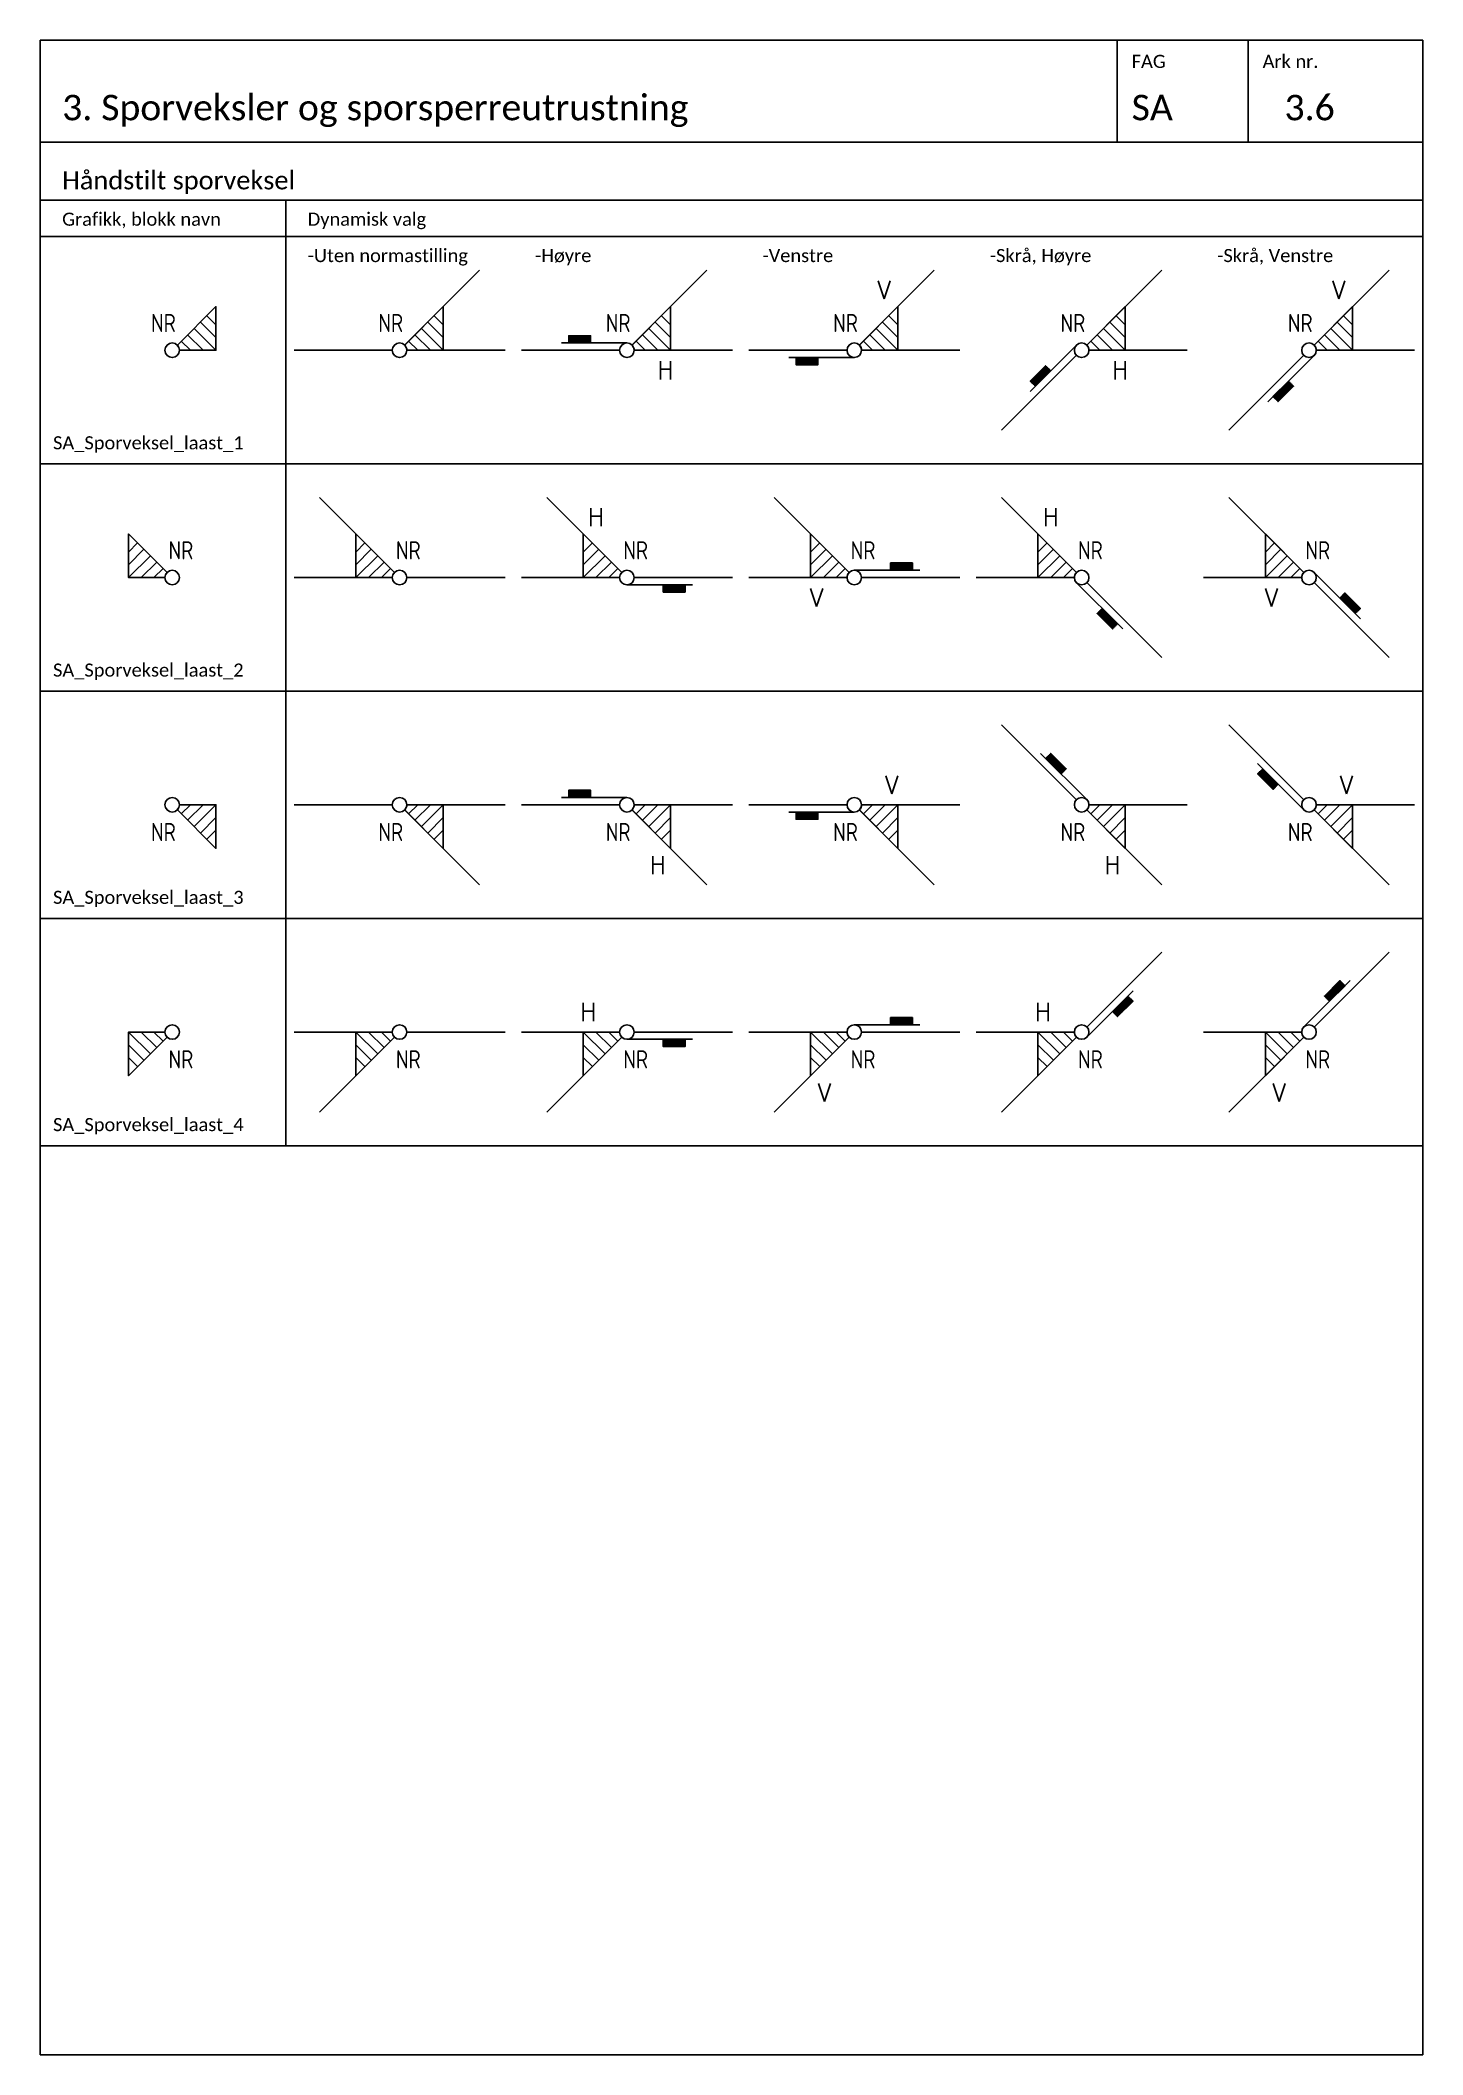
# Model space of a CAD drawing. Header units: millimetres. Extents: x -210 to 2500, y -2763 to 277.
# Drawn here: x 1050 to 1240, y -614 to -337 of the extents above; entities that cross this region are included whole.
import ezdxf
from ezdxf.enums import TextEntityAlignment as Align

# ---------------------------------------------------------------- set-up
doc = ezdxf.new("R2010")
doc.units = ezdxf.units.MM
for name, color, linetype in [('RAMME', 5, 'Continuous'), ('RAMME SYMBOLER', 4, 'Continuous'), ('RAMME TEKST', 7, 'Continuous'), ('SIG-SPOR enlinje', 5, 'Continuous'), ('SIG-Sporveksler', 2, 'Continuous'), ('SIG_ATT_Tekst25', 2, 'Continuous')]:
    doc.layers.add(name, color=color, linetype=linetype)
doc.layers.add('Wipeout', color=7, linetype='Continuous', true_color=0xfffefd)
doc.styles.add('Calibri', font='calibri.ttf')
doc.styles.add('ISOCP', font='isocp.shx', dxfattribs={"width": 0.9})

msp = doc.modelspace()

# ---------------------------------------------------------------- texts
at = {"layer": 'RAMME TEKST', "linetype": 'ByBlock', "style": 'Calibri'}
for s, height, p in [('FAG', 1.8, (1200, -340.8)), ('Ark nr.', 1.8, (1218, -340.8)), ('3. Sporveksler og sporsperreutrustning', 3.5, (1053, -348)), ('SA', 3.5, (1200, -348)), ('3.6', 3.5, (1221, -348)), ('Håndstilt sporveksel', 2.5, (1053, -357.5)), ('Grafikk, blokk navn', 1.8, (1053, -362.5)), ('Dynamisk valg', 1.8, (1086.75, -362.5)), ('-Uten normastilling', 1.8, (1086.75, -367.5)), ('-Skrå, Høyre', 1.8, (1180.5, -367.5)), ('-Skrå, Venstre', 1.8, (1211.75, -367.5)), ('-Høyre', 1.8, (1118, -367.5)), ('-Venstre', 1.8, (1149.25, -367.5)), ('SA_Sporveksel_laast_1', 1.8, (1051.75, -393.25)), ('SA_Sporveksel_laast_2', 1.8, (1051.75, -424.5)), ('SA_Sporveksel_laast_3', 1.8, (1051.75, -455.75)), ('SA_Sporveksel_laast_4', 1.8, (1051.75, -487))]:
    msp.add_text(s, height=height, dxfattribs=at).set_placement(p)

# ---------------------------------------------------------------- blocks, each defined once
blk = doc.blocks.new('*U25')
at = {"color": 0, "linetype": 'ByBlock', "lineweight": -2}
blk.add_lwpolyline([(1, 0), (6, 0), (6, 6), (0.71, 0.71, -0.198912), (1, 0)], format="xyb", dxfattribs=at)
for points in [[(6, 0), (3, 3)], [(6, 1.75), (3.88, 3.88)], [(6, 3.5), (4.75, 4.75)], [(2.5, 0), (1.25, 1.25)], [(4.25, 0), (2.12, 2.12)]]:
    blk.add_lwpolyline(points, dxfattribs=at)
blk = doc.blocks.new('*U381')
at = {"layer": 'SIG_ATT_Tekst25', "linetype": 'ByBlock', "lineweight": -2, "style": 'ISOCP', "width": 0.9}
blk.add_attdef('NR', text='', height=2.5, dxfattribs=at).set_placement((0.5, 2.5), align=Align.RIGHT)
blk.add_wipeout([(-1, 0), (-0.99, 0.13), (-0.97, 0.26), (-0.92, 0.38), (-0.87, 0.5), (-0.79, 0.61), (-0.71, 0.71), (-0.61, 0.79), (-0.5, 0.87), (-0.38, 0.92), (-0.26, 0.97), (-0.13, 0.99), (0, 1), (0.13, 0.99), (0.26, 0.97), (0.38, 0.92), (0.5, 0.87), (0.61, 0.79), (0.71, 0.71), (0.79, 0.61), (0.87, 0.5), (0.92, 0.38), (0.97, 0.26), (0.99, 0.13), (1, 0), (0.99, -0.13), (0.97, -0.26), (0.92, -0.38), (0.87, -0.5), (0.79, -0.61), (0.71, -0.71), (0.61, -0.79), (0.5, -0.87), (0.38, -0.92), (0.26, -0.97), (0.13, -0.99), (0, -1), (-0.13, -0.99), (-0.26, -0.97), (-0.38, -0.92), (-0.5, -0.87), (-0.61, -0.79), (-0.71, -0.71), (-0.79, -0.61), (-0.87, -0.5), (-0.92, -0.38), (-0.97, -0.26), (-0.99, -0.13)]).dxf.layer = 'Wipeout'
at = {"color": 0, "linetype": 'ByBlock', "lineweight": -2}
blk.add_circle((0, 0), 1, dxfattribs=at)
blk.add_blockref('*U25', (0, 0), dxfattribs=at)
blk = doc.blocks.new('*U26')
at = {"color": 0, "linetype": 'ByBlock', "lineweight": -2}
for p, q in [((0.58, 0), (0, 1)), ((0.46, 0), (0, 0.8)), ((0.34, 0), (0, 0.6)), ((0.23, 0), (0, 0.4)), ((0.11, 0), (0, 0.2)), ((0.69, 0), (0.11, 1)), ((0.81, 0), (0.23, 1)), ((0.92, 0), (0.34, 1)), ((1.04, 0), (0.46, 1)), ((1.15, 0), (0.58, 1)), ((1.27, 0), (0.69, 1)), ((1.38, 0), (0.81, 1)), ((1.5, 0), (0.92, 1)), ((1.61, 0), (1.04, 1)), ((1.73, 0), (1.15, 1)), ((1.85, 0), (1.27, 1)), ((1.96, 0), (1.38, 1)), ((2.08, 0), (1.5, 1)), ((2.19, 0), (1.61, 1)), ((2.31, 0), (1.73, 1)), ((2.42, 0), (1.85, 1)), ((2.54, 0), (1.96, 1)), ((2.65, 0), (2.08, 1)), ((2.77, 0), (2.19, 1)), ((2.88, 0), (2.31, 1)), ((3, 0), (2.42, 1)), ((3, 0.2), (2.54, 1)), ((3, 0.4), (2.65, 1)), ((3, 0.6), (2.77, 1)), ((3, 0.8), (2.88, 1))]:
    blk.add_line(p, q, dxfattribs=at)
blk.add_lwpolyline([(3, 0), (0, 0), (0, 1), (3, 1)], close=True, dxfattribs=at)
blk = doc.blocks.new('*U377')
at = {"color": 0, "linetype": 'ByBlock', "lineweight": -2}
for p, q in [((4.61, -4), (4.61, -1.5)), ((4.61, -2.61), (6, -2.61)), ((6, -4), (6, -1.5))]:
    blk.add_line(p, q, dxfattribs=at)
blk.add_blockref('*U26', (-8, 1), dxfattribs=at)
at = {"layer": 'SIG_ATT_Tekst25', "linetype": 'ByBlock', "lineweight": -2, "style": 'ISOCP', "width": 0.9}
blk.add_attdef('NR', text='', height=2.5, dxfattribs=at).set_placement((0.5, 2.5), align=Align.RIGHT)
blk.add_wipeout([(-1, 0), (-0.99, 0.13), (-0.97, 0.26), (-0.92, 0.38), (-0.87, 0.5), (-0.79, 0.61), (-0.71, 0.71), (-0.61, 0.79), (-0.5, 0.87), (-0.38, 0.92), (-0.26, 0.97), (-0.13, 0.99), (0, 1), (0.13, 0.99), (0.26, 0.97), (0.38, 0.92), (0.5, 0.87), (0.61, 0.79), (0.71, 0.71), (0.79, 0.61), (0.87, 0.5), (0.92, 0.38), (0.97, 0.26), (0.99, 0.13), (1, 0), (0.99, -0.13), (0.97, -0.26), (0.92, -0.38), (0.87, -0.5), (0.79, -0.61), (0.71, -0.71), (0.61, -0.79), (0.5, -0.87), (0.38, -0.92), (0.26, -0.97), (0.13, -0.99), (0, -1), (-0.13, -0.99), (-0.26, -0.97), (-0.38, -0.92), (-0.5, -0.87), (-0.61, -0.79), (-0.71, -0.71), (-0.79, -0.61), (-0.87, -0.5), (-0.92, -0.38), (-0.97, -0.26), (-0.99, -0.13)]).dxf.layer = 'Wipeout'
at = {"color": 0, "linetype": 'ByBlock', "lineweight": -2}
blk.add_line((0, 1), (-9, 1), dxfattribs=at)
blk.add_circle((0, 0), 1, dxfattribs=at)
blk.add_blockref('*U25', (0, 0), dxfattribs=at)
blk = doc.blocks.new('*U378')
at = {"color": 0, "linetype": 'ByBlock', "lineweight": -2}
for q in [(3.27, 9.56), (4.94, 9.56)]:
    blk.add_line((4.11, 7.06), q, dxfattribs=at)
at = {"color": 0, "linetype": 'ByBlock', "lineweight": -2, "xscale": -1, "rotation": 180}
blk.add_blockref('*U26', (-8, -1), dxfattribs=at)
at = {"layer": 'SIG_ATT_Tekst25', "linetype": 'ByBlock', "lineweight": -2, "style": 'ISOCP', "width": 0.9}
blk.add_attdef('NR', text='', height=2.5, dxfattribs=at).set_placement((0.5, 2.5), align=Align.RIGHT)
blk.add_wipeout([(-1, 0), (-0.99, 0.13), (-0.97, 0.26), (-0.92, 0.38), (-0.87, 0.5), (-0.79, 0.61), (-0.71, 0.71), (-0.61, 0.79), (-0.5, 0.87), (-0.38, 0.92), (-0.26, 0.97), (-0.13, 0.99), (0, 1), (0.13, 0.99), (0.26, 0.97), (0.38, 0.92), (0.5, 0.87), (0.61, 0.79), (0.71, 0.71), (0.79, 0.61), (0.87, 0.5), (0.92, 0.38), (0.97, 0.26), (0.99, 0.13), (1, 0), (0.99, -0.13), (0.97, -0.26), (0.92, -0.38), (0.87, -0.5), (0.79, -0.61), (0.71, -0.71), (0.61, -0.79), (0.5, -0.87), (0.38, -0.92), (0.26, -0.97), (0.13, -0.99), (0, -1), (-0.13, -0.99), (-0.26, -0.97), (-0.38, -0.92), (-0.5, -0.87), (-0.61, -0.79), (-0.71, -0.71), (-0.79, -0.61), (-0.87, -0.5), (-0.92, -0.38), (-0.97, -0.26), (-0.99, -0.13)]).dxf.layer = 'Wipeout'
at = {"color": 0, "linetype": 'ByBlock', "lineweight": -2}
blk.add_line((0, -1), (-9, -1), dxfattribs=at)
blk.add_circle((0, 0), 1, dxfattribs=at)
blk.add_blockref('*U25', (0, 0), dxfattribs=at)
blk = doc.blocks.new('*U379')
at = {"color": 0, "linetype": 'ByBlock', "lineweight": -2}
for p, q in [((4.61, -4), (4.61, -1.5)), ((4.61, -2.61), (6, -2.61)), ((6, -4), (6, -1.5))]:
    blk.add_line(p, q, dxfattribs=at)
at = {"color": 0, "linetype": 'ByBlock', "lineweight": -2, "rotation": 45}
blk.add_blockref('*U26', (-6.36, -4.95), dxfattribs=at)
at = {"layer": 'SIG_ATT_Tekst25', "linetype": 'ByBlock', "lineweight": -2, "style": 'ISOCP', "width": 0.9}
blk.add_attdef('NR', text='', height=2.5, dxfattribs=at).set_placement((0.5, 2.5), align=Align.RIGHT)
blk.add_wipeout([(-1, 0), (-0.99, 0.13), (-0.97, 0.26), (-0.92, 0.38), (-0.87, 0.5), (-0.79, 0.61), (-0.71, 0.71), (-0.61, 0.79), (-0.5, 0.87), (-0.38, 0.92), (-0.26, 0.97), (-0.13, 0.99), (0, 1), (0.13, 0.99), (0.26, 0.97), (0.38, 0.92), (0.5, 0.87), (0.61, 0.79), (0.71, 0.71), (0.79, 0.61), (0.87, 0.5), (0.92, 0.38), (0.97, 0.26), (0.99, 0.13), (1, 0), (0.99, -0.13), (0.97, -0.26), (0.92, -0.38), (0.87, -0.5), (0.79, -0.61), (0.71, -0.71), (0.61, -0.79), (0.5, -0.87), (0.38, -0.92), (0.26, -0.97), (0.13, -0.99), (0, -1), (-0.13, -0.99), (-0.26, -0.97), (-0.38, -0.92), (-0.5, -0.87), (-0.61, -0.79), (-0.71, -0.71), (-0.79, -0.61), (-0.87, -0.5), (-0.92, -0.38), (-0.97, -0.26), (-0.99, -0.13)]).dxf.layer = 'Wipeout'
at = {"color": 0, "linetype": 'ByBlock', "lineweight": -2}
blk.add_line((-0.71, 0.71), (-7.07, -5.66), dxfattribs=at)
blk.add_circle((0, 0), 1, dxfattribs=at)
blk.add_blockref('*U25', (0, 0), dxfattribs=at)
blk = doc.blocks.new('*U380')
at = {"color": 0, "linetype": 'ByBlock', "lineweight": -2}
for q in [(3.27, 9.56), (4.94, 9.56)]:
    blk.add_line((4.11, 7.06), q, dxfattribs=at)
at = {"color": 0, "linetype": 'ByBlock', "lineweight": -2, "xscale": -1, "rotation": 225}
blk.add_blockref('*U26', (-4.95, -6.36), dxfattribs=at)
at = {"layer": 'SIG_ATT_Tekst25', "linetype": 'ByBlock', "lineweight": -2, "style": 'ISOCP', "width": 0.9}
blk.add_attdef('NR', text='', height=2.5, dxfattribs=at).set_placement((0.5, 2.5), align=Align.RIGHT)
blk.add_wipeout([(-1, 0), (-0.99, 0.13), (-0.97, 0.26), (-0.92, 0.38), (-0.87, 0.5), (-0.79, 0.61), (-0.71, 0.71), (-0.61, 0.79), (-0.5, 0.87), (-0.38, 0.92), (-0.26, 0.97), (-0.13, 0.99), (0, 1), (0.13, 0.99), (0.26, 0.97), (0.38, 0.92), (0.5, 0.87), (0.61, 0.79), (0.71, 0.71), (0.79, 0.61), (0.87, 0.5), (0.92, 0.38), (0.97, 0.26), (0.99, 0.13), (1, 0), (0.99, -0.13), (0.97, -0.26), (0.92, -0.38), (0.87, -0.5), (0.79, -0.61), (0.71, -0.71), (0.61, -0.79), (0.5, -0.87), (0.38, -0.92), (0.26, -0.97), (0.13, -0.99), (0, -1), (-0.13, -0.99), (-0.26, -0.97), (-0.38, -0.92), (-0.5, -0.87), (-0.61, -0.79), (-0.71, -0.71), (-0.79, -0.61), (-0.87, -0.5), (-0.92, -0.38), (-0.97, -0.26), (-0.99, -0.13)]).dxf.layer = 'Wipeout'
at = {"color": 0, "linetype": 'ByBlock', "lineweight": -2}
blk.add_line((0.71, -0.71), (-5.66, -7.07), dxfattribs=at)
blk.add_circle((0, 0), 1, dxfattribs=at)
blk.add_blockref('*U25', (0, 0), dxfattribs=at)
blk = doc.blocks.new('*U386')
at = {"layer": 'SIG_ATT_Tekst25', "linetype": 'ByBlock', "lineweight": -2, "style": 'ISOCP', "width": 0.9}
blk.add_attdef('NR', (-0.5, 2.5), '', height=2.5, dxfattribs=at)
blk.add_wipeout([(1, 0), (0.99, 0.13), (0.97, 0.26), (0.92, 0.38), (0.87, 0.5), (0.79, 0.61), (0.71, 0.71), (0.61, 0.79), (0.5, 0.87), (0.38, 0.92), (0.26, 0.97), (0.13, 0.99), (0, 1), (-0.13, 0.99), (-0.26, 0.97), (-0.38, 0.92), (-0.5, 0.87), (-0.61, 0.79), (-0.71, 0.71), (-0.79, 0.61), (-0.87, 0.5), (-0.92, 0.38), (-0.97, 0.26), (-0.99, 0.13), (-1, 0), (-0.99, -0.13), (-0.97, -0.26), (-0.92, -0.38), (-0.87, -0.5), (-0.79, -0.61), (-0.71, -0.71), (-0.61, -0.79), (-0.5, -0.87), (-0.38, -0.92), (-0.26, -0.97), (-0.13, -0.99), (0, -1), (0.13, -0.99), (0.26, -0.97), (0.38, -0.92), (0.5, -0.87), (0.61, -0.79), (0.71, -0.71), (0.79, -0.61), (0.87, -0.5), (0.92, -0.38), (0.97, -0.26), (0.99, -0.13)]).dxf.layer = 'Wipeout'
at = {"color": 0, "linetype": 'ByBlock', "lineweight": -2}
blk.add_circle((0, 0), 1, dxfattribs=at)
at = {"color": 0, "linetype": 'ByBlock', "lineweight": -2, "xscale": -1}
blk.add_blockref('*U25', (0, 0), dxfattribs=at)
blk = doc.blocks.new('*U382')
at = {"color": 0, "linetype": 'ByBlock', "lineweight": -2}
for p, q in [((-4.94, 7.06), (-4.94, 9.56)), ((-4.94, 8.45), (-3.55, 8.45)), ((-3.55, 7.06), (-3.55, 9.56))]:
    blk.add_line(p, q, dxfattribs=at)
at = {"color": 0, "linetype": 'ByBlock', "lineweight": -2, "rotation": 180}
blk.add_blockref('*U26', (8, -1), dxfattribs=at)
at = {"layer": 'SIG_ATT_Tekst25', "linetype": 'ByBlock', "lineweight": -2, "style": 'ISOCP', "width": 0.9}
blk.add_attdef('NR', (-0.5, 2.5), '', height=2.5, dxfattribs=at)
blk.add_wipeout([(1, 0), (0.99, 0.13), (0.97, 0.26), (0.92, 0.38), (0.87, 0.5), (0.79, 0.61), (0.71, 0.71), (0.61, 0.79), (0.5, 0.87), (0.38, 0.92), (0.26, 0.97), (0.13, 0.99), (0, 1), (-0.13, 0.99), (-0.26, 0.97), (-0.38, 0.92), (-0.5, 0.87), (-0.61, 0.79), (-0.71, 0.71), (-0.79, 0.61), (-0.87, 0.5), (-0.92, 0.38), (-0.97, 0.26), (-0.99, 0.13), (-1, 0), (-0.99, -0.13), (-0.97, -0.26), (-0.92, -0.38), (-0.87, -0.5), (-0.79, -0.61), (-0.71, -0.71), (-0.61, -0.79), (-0.5, -0.87), (-0.38, -0.92), (-0.26, -0.97), (-0.13, -0.99), (0, -1), (0.13, -0.99), (0.26, -0.97), (0.38, -0.92), (0.5, -0.87), (0.61, -0.79), (0.71, -0.71), (0.79, -0.61), (0.87, -0.5), (0.92, -0.38), (0.97, -0.26), (0.99, -0.13)]).dxf.layer = 'Wipeout'
at = {"color": 0, "linetype": 'ByBlock', "lineweight": -2}
blk.add_line((0, -1), (9, -1), dxfattribs=at)
blk.add_circle((0, 0), 1, dxfattribs=at)
at = {"color": 0, "linetype": 'ByBlock', "lineweight": -2, "xscale": -1}
blk.add_blockref('*U25', (0, 0), dxfattribs=at)
blk = doc.blocks.new('*U383')
at = {"color": 0, "linetype": 'ByBlock', "lineweight": -2}
for q in [(-6, -1.5), (-4.33, -1.5)]:
    blk.add_line((-5.17, -4), q, dxfattribs=at)
at = {"color": 0, "linetype": 'ByBlock', "lineweight": -2, "xscale": -1}
blk.add_blockref('*U26', (8, 1), dxfattribs=at)
at = {"layer": 'SIG_ATT_Tekst25', "linetype": 'ByBlock', "lineweight": -2, "style": 'ISOCP', "width": 0.9}
blk.add_attdef('NR', (-0.5, 2.5), '', height=2.5, dxfattribs=at)
blk.add_wipeout([(1, 0), (0.99, 0.13), (0.97, 0.26), (0.92, 0.38), (0.87, 0.5), (0.79, 0.61), (0.71, 0.71), (0.61, 0.79), (0.5, 0.87), (0.38, 0.92), (0.26, 0.97), (0.13, 0.99), (0, 1), (-0.13, 0.99), (-0.26, 0.97), (-0.38, 0.92), (-0.5, 0.87), (-0.61, 0.79), (-0.71, 0.71), (-0.79, 0.61), (-0.87, 0.5), (-0.92, 0.38), (-0.97, 0.26), (-0.99, 0.13), (-1, 0), (-0.99, -0.13), (-0.97, -0.26), (-0.92, -0.38), (-0.87, -0.5), (-0.79, -0.61), (-0.71, -0.71), (-0.61, -0.79), (-0.5, -0.87), (-0.38, -0.92), (-0.26, -0.97), (-0.13, -0.99), (0, -1), (0.13, -0.99), (0.26, -0.97), (0.38, -0.92), (0.5, -0.87), (0.61, -0.79), (0.71, -0.71), (0.79, -0.61), (0.87, -0.5), (0.92, -0.38), (0.97, -0.26), (0.99, -0.13)]).dxf.layer = 'Wipeout'
at = {"color": 0, "linetype": 'ByBlock', "lineweight": -2}
blk.add_line((0, 1), (9, 1), dxfattribs=at)
blk.add_circle((0, 0), 1, dxfattribs=at)
at = {"color": 0, "linetype": 'ByBlock', "lineweight": -2, "xscale": -1}
blk.add_blockref('*U25', (0, 0), dxfattribs=at)
blk = doc.blocks.new('*U384')
at = {"color": 0, "linetype": 'ByBlock', "lineweight": -2}
for p, q in [((-4.94, 7.06), (-4.94, 9.56)), ((-4.94, 8.45), (-3.55, 8.45)), ((-3.55, 7.06), (-3.55, 9.56))]:
    blk.add_line(p, q, dxfattribs=at)
at = {"color": 0, "linetype": 'ByBlock', "lineweight": -2, "rotation": 134.9999999999999}
blk.add_blockref('*U26', (4.95, -6.36), dxfattribs=at)
at = {"layer": 'SIG_ATT_Tekst25', "linetype": 'ByBlock', "lineweight": -2, "style": 'ISOCP', "width": 0.9}
blk.add_attdef('NR', (-0.5, 2.5), '', height=2.5, dxfattribs=at)
blk.add_wipeout([(1, 0), (0.99, 0.13), (0.97, 0.26), (0.92, 0.38), (0.87, 0.5), (0.79, 0.61), (0.71, 0.71), (0.61, 0.79), (0.5, 0.87), (0.38, 0.92), (0.26, 0.97), (0.13, 0.99), (0, 1), (-0.13, 0.99), (-0.26, 0.97), (-0.38, 0.92), (-0.5, 0.87), (-0.61, 0.79), (-0.71, 0.71), (-0.79, 0.61), (-0.87, 0.5), (-0.92, 0.38), (-0.97, 0.26), (-0.99, 0.13), (-1, 0), (-0.99, -0.13), (-0.97, -0.26), (-0.92, -0.38), (-0.87, -0.5), (-0.79, -0.61), (-0.71, -0.71), (-0.61, -0.79), (-0.5, -0.87), (-0.38, -0.92), (-0.26, -0.97), (-0.13, -0.99), (0, -1), (0.13, -0.99), (0.26, -0.97), (0.38, -0.92), (0.5, -0.87), (0.61, -0.79), (0.71, -0.71), (0.79, -0.61), (0.87, -0.5), (0.92, -0.38), (0.97, -0.26), (0.99, -0.13)]).dxf.layer = 'Wipeout'
at = {"color": 0, "linetype": 'ByBlock', "lineweight": -2}
blk.add_line((-0.71, -0.71), (5.66, -7.07), dxfattribs=at)
blk.add_circle((0, 0), 1, dxfattribs=at)
at = {"color": 0, "linetype": 'ByBlock', "lineweight": -2, "xscale": -1}
blk.add_blockref('*U25', (0, 0), dxfattribs=at)
blk = doc.blocks.new('*U385')
at = {"color": 0, "linetype": 'ByBlock', "lineweight": -2}
for q in [(-6, -1.5), (-4.33, -1.5)]:
    blk.add_line((-5.17, -4), q, dxfattribs=at)
at = {"color": 0, "linetype": 'ByBlock', "lineweight": -2, "xscale": -1, "rotation": 315}
blk.add_blockref('*U26', (6.36, -4.95), dxfattribs=at)
at = {"layer": 'SIG_ATT_Tekst25', "linetype": 'ByBlock', "lineweight": -2, "style": 'ISOCP', "width": 0.9}
blk.add_attdef('NR', (-0.5, 2.5), '', height=2.5, dxfattribs=at)
blk.add_wipeout([(1, 0), (0.99, 0.13), (0.97, 0.26), (0.92, 0.38), (0.87, 0.5), (0.79, 0.61), (0.71, 0.71), (0.61, 0.79), (0.5, 0.87), (0.38, 0.92), (0.26, 0.97), (0.13, 0.99), (0, 1), (-0.13, 0.99), (-0.26, 0.97), (-0.38, 0.92), (-0.5, 0.87), (-0.61, 0.79), (-0.71, 0.71), (-0.79, 0.61), (-0.87, 0.5), (-0.92, 0.38), (-0.97, 0.26), (-0.99, 0.13), (-1, 0), (-0.99, -0.13), (-0.97, -0.26), (-0.92, -0.38), (-0.87, -0.5), (-0.79, -0.61), (-0.71, -0.71), (-0.61, -0.79), (-0.5, -0.87), (-0.38, -0.92), (-0.26, -0.97), (-0.13, -0.99), (0, -1), (0.13, -0.99), (0.26, -0.97), (0.38, -0.92), (0.5, -0.87), (0.61, -0.79), (0.71, -0.71), (0.79, -0.61), (0.87, -0.5), (0.92, -0.38), (0.97, -0.26), (0.99, -0.13)]).dxf.layer = 'Wipeout'
at = {"color": 0, "linetype": 'ByBlock', "lineweight": -2}
blk.add_line((0.71, 0.71), (7.07, -5.66), dxfattribs=at)
blk.add_circle((0, 0), 1, dxfattribs=at)
at = {"color": 0, "linetype": 'ByBlock', "lineweight": -2, "xscale": -1}
blk.add_blockref('*U25', (0, 0), dxfattribs=at)
blk = doc.blocks.new('*U396')
at = {"layer": 'SIG_ATT_Tekst25', "linetype": 'ByBlock', "lineweight": -2, "style": 'ISOCP', "width": 0.9}
blk.add_attdef('NR', (-0.5, -5), '', height=2.5, dxfattribs=at)
blk.add_wipeout([(1, 0), (0.99, -0.13), (0.97, -0.26), (0.92, -0.38), (0.87, -0.5), (0.79, -0.61), (0.71, -0.71), (0.61, -0.79), (0.5, -0.87), (0.38, -0.92), (0.26, -0.97), (0.13, -0.99), (0, -1), (-0.13, -0.99), (-0.26, -0.97), (-0.38, -0.92), (-0.5, -0.87), (-0.61, -0.79), (-0.71, -0.71), (-0.79, -0.61), (-0.87, -0.5), (-0.92, -0.38), (-0.97, -0.26), (-0.99, -0.13), (-1, 0), (-0.99, 0.13), (-0.97, 0.26), (-0.92, 0.38), (-0.87, 0.5), (-0.79, 0.61), (-0.71, 0.71), (-0.61, 0.79), (-0.5, 0.87), (-0.38, 0.92), (-0.26, 0.97), (-0.13, 0.99), (0, 1), (0.13, 0.99), (0.26, 0.97), (0.38, 0.92), (0.5, 0.87), (0.61, 0.79), (0.71, 0.71), (0.79, 0.61), (0.87, 0.5), (0.92, 0.38), (0.97, 0.26), (0.99, 0.13)]).dxf.layer = 'Wipeout'
at = {"color": 0, "linetype": 'ByBlock', "lineweight": -2}
blk.add_circle((0, 0), 1, dxfattribs=at)
at = {"color": 0, "linetype": 'ByBlock', "lineweight": -2, "rotation": 180}
blk.add_blockref('*U25', (0, 0), dxfattribs=at)
blk = doc.blocks.new('*U395')
at = {"color": 0, "linetype": 'ByBlock', "lineweight": -2}
for p, q in [((-6, 1.5), (-6, 4)), ((-6, 2.89), (-4.61, 2.89)), ((-4.61, 1.5), (-4.61, 4))]:
    blk.add_line(p, q, dxfattribs=at)
at = {"color": 0, "linetype": 'ByBlock', "lineweight": -2, "rotation": 180}
blk.add_blockref('*U26', (8, -1), dxfattribs=at)
at = {"layer": 'SIG_ATT_Tekst25', "linetype": 'ByBlock', "lineweight": -2, "style": 'ISOCP', "width": 0.9}
blk.add_attdef('NR', (-0.5, -5), '', height=2.5, dxfattribs=at)
blk.add_wipeout([(1, 0), (0.99, -0.13), (0.97, -0.26), (0.92, -0.38), (0.87, -0.5), (0.79, -0.61), (0.71, -0.71), (0.61, -0.79), (0.5, -0.87), (0.38, -0.92), (0.26, -0.97), (0.13, -0.99), (0, -1), (-0.13, -0.99), (-0.26, -0.97), (-0.38, -0.92), (-0.5, -0.87), (-0.61, -0.79), (-0.71, -0.71), (-0.79, -0.61), (-0.87, -0.5), (-0.92, -0.38), (-0.97, -0.26), (-0.99, -0.13), (-1, 0), (-0.99, 0.13), (-0.97, 0.26), (-0.92, 0.38), (-0.87, 0.5), (-0.79, 0.61), (-0.71, 0.71), (-0.61, 0.79), (-0.5, 0.87), (-0.38, 0.92), (-0.26, 0.97), (-0.13, 0.99), (0, 1), (0.13, 0.99), (0.26, 0.97), (0.38, 0.92), (0.5, 0.87), (0.61, 0.79), (0.71, 0.71), (0.79, 0.61), (0.87, 0.5), (0.92, 0.38), (0.97, 0.26), (0.99, 0.13)]).dxf.layer = 'Wipeout'
at = {"color": 0, "linetype": 'ByBlock', "lineweight": -2}
blk.add_line((0, -1), (9, -1), dxfattribs=at)
blk.add_circle((0, 0), 1, dxfattribs=at)
at = {"color": 0, "linetype": 'ByBlock', "lineweight": -2, "rotation": 180}
blk.add_blockref('*U25', (0, 0), dxfattribs=at)
blk = doc.blocks.new('*U394')
at = {"color": 0, "linetype": 'ByBlock', "lineweight": -2}
for q in [(-4.94, -7.06), (-3.27, -7.06)]:
    blk.add_line((-4.11, -9.56), q, dxfattribs=at)
at = {"color": 0, "linetype": 'ByBlock', "lineweight": -2, "xscale": -1}
blk.add_blockref('*U26', (8, 1), dxfattribs=at)
at = {"layer": 'SIG_ATT_Tekst25', "linetype": 'ByBlock', "lineweight": -2, "style": 'ISOCP', "width": 0.9}
blk.add_attdef('NR', (-0.5, -5), '', height=2.5, dxfattribs=at)
blk.add_wipeout([(1, 0), (0.99, -0.13), (0.97, -0.26), (0.92, -0.38), (0.87, -0.5), (0.79, -0.61), (0.71, -0.71), (0.61, -0.79), (0.5, -0.87), (0.38, -0.92), (0.26, -0.97), (0.13, -0.99), (0, -1), (-0.13, -0.99), (-0.26, -0.97), (-0.38, -0.92), (-0.5, -0.87), (-0.61, -0.79), (-0.71, -0.71), (-0.79, -0.61), (-0.87, -0.5), (-0.92, -0.38), (-0.97, -0.26), (-0.99, -0.13), (-1, 0), (-0.99, 0.13), (-0.97, 0.26), (-0.92, 0.38), (-0.87, 0.5), (-0.79, 0.61), (-0.71, 0.71), (-0.61, 0.79), (-0.5, 0.87), (-0.38, 0.92), (-0.26, 0.97), (-0.13, 0.99), (0, 1), (0.13, 0.99), (0.26, 0.97), (0.38, 0.92), (0.5, 0.87), (0.61, 0.79), (0.71, 0.71), (0.79, 0.61), (0.87, 0.5), (0.92, 0.38), (0.97, 0.26), (0.99, 0.13)]).dxf.layer = 'Wipeout'
at = {"color": 0, "linetype": 'ByBlock', "lineweight": -2}
blk.add_line((0, 1), (9, 1), dxfattribs=at)
blk.add_circle((0, 0), 1, dxfattribs=at)
at = {"color": 0, "linetype": 'ByBlock', "lineweight": -2, "rotation": 180}
blk.add_blockref('*U25', (0, 0), dxfattribs=at)
blk = doc.blocks.new('*U393')
at = {"color": 0, "linetype": 'ByBlock', "lineweight": -2}
for p, q in [((-6, 1.5), (-6, 4)), ((-6, 2.89), (-4.61, 2.89)), ((-4.61, 1.5), (-4.61, 4))]:
    blk.add_line(p, q, dxfattribs=at)
at = {"color": 0, "linetype": 'ByBlock', "lineweight": -2, "rotation": 224.9999999999999}
blk.add_blockref('*U26', (6.36, 4.95), dxfattribs=at)
at = {"layer": 'SIG_ATT_Tekst25', "linetype": 'ByBlock', "lineweight": -2, "style": 'ISOCP', "width": 0.9}
blk.add_attdef('NR', (-0.5, -5), '', height=2.5, dxfattribs=at)
blk.add_wipeout([(1, 0), (0.99, -0.13), (0.97, -0.26), (0.92, -0.38), (0.87, -0.5), (0.79, -0.61), (0.71, -0.71), (0.61, -0.79), (0.5, -0.87), (0.38, -0.92), (0.26, -0.97), (0.13, -0.99), (0, -1), (-0.13, -0.99), (-0.26, -0.97), (-0.38, -0.92), (-0.5, -0.87), (-0.61, -0.79), (-0.71, -0.71), (-0.79, -0.61), (-0.87, -0.5), (-0.92, -0.38), (-0.97, -0.26), (-0.99, -0.13), (-1, 0), (-0.99, 0.13), (-0.97, 0.26), (-0.92, 0.38), (-0.87, 0.5), (-0.79, 0.61), (-0.71, 0.71), (-0.61, 0.79), (-0.5, 0.87), (-0.38, 0.92), (-0.26, 0.97), (-0.13, 0.99), (0, 1), (0.13, 0.99), (0.26, 0.97), (0.38, 0.92), (0.5, 0.87), (0.61, 0.79), (0.71, 0.71), (0.79, 0.61), (0.87, 0.5), (0.92, 0.38), (0.97, 0.26), (0.99, 0.13)]).dxf.layer = 'Wipeout'
at = {"color": 0, "linetype": 'ByBlock', "lineweight": -2}
blk.add_line((0.71, -0.71), (7.07, 5.66), dxfattribs=at)
blk.add_circle((0, 0), 1, dxfattribs=at)
at = {"color": 0, "linetype": 'ByBlock', "lineweight": -2, "rotation": 180}
blk.add_blockref('*U25', (0, 0), dxfattribs=at)
blk = doc.blocks.new('*U392')
at = {"color": 0, "linetype": 'ByBlock', "lineweight": -2}
for q in [(-4.94, -7.06), (-3.27, -7.06)]:
    blk.add_line((-4.11, -9.56), q, dxfattribs=at)
at = {"color": 0, "linetype": 'ByBlock', "lineweight": -2, "xscale": -1, "rotation": 44.99999999999984}
blk.add_blockref('*U26', (4.95, 6.36), dxfattribs=at)
at = {"layer": 'SIG_ATT_Tekst25', "linetype": 'ByBlock', "lineweight": -2, "style": 'ISOCP', "width": 0.9}
blk.add_attdef('NR', (-0.5, -5), '', height=2.5, dxfattribs=at)
blk.add_wipeout([(1, 0), (0.99, -0.13), (0.97, -0.26), (0.92, -0.38), (0.87, -0.5), (0.79, -0.61), (0.71, -0.71), (0.61, -0.79), (0.5, -0.87), (0.38, -0.92), (0.26, -0.97), (0.13, -0.99), (0, -1), (-0.13, -0.99), (-0.26, -0.97), (-0.38, -0.92), (-0.5, -0.87), (-0.61, -0.79), (-0.71, -0.71), (-0.79, -0.61), (-0.87, -0.5), (-0.92, -0.38), (-0.97, -0.26), (-0.99, -0.13), (-1, 0), (-0.99, 0.13), (-0.97, 0.26), (-0.92, 0.38), (-0.87, 0.5), (-0.79, 0.61), (-0.71, 0.71), (-0.61, 0.79), (-0.5, 0.87), (-0.38, 0.92), (-0.26, 0.97), (-0.13, 0.99), (0, 1), (0.13, 0.99), (0.26, 0.97), (0.38, 0.92), (0.5, 0.87), (0.61, 0.79), (0.71, 0.71), (0.79, 0.61), (0.87, 0.5), (0.92, 0.38), (0.97, 0.26), (0.99, 0.13)]).dxf.layer = 'Wipeout'
at = {"color": 0, "linetype": 'ByBlock', "lineweight": -2}
blk.add_line((-0.71, 0.71), (5.66, 7.07), dxfattribs=at)
blk.add_circle((0, 0), 1, dxfattribs=at)
at = {"color": 0, "linetype": 'ByBlock', "lineweight": -2, "rotation": 180}
blk.add_blockref('*U25', (0, 0), dxfattribs=at)
blk = doc.blocks.new('*U391')
at = {"layer": 'SIG_ATT_Tekst25', "linetype": 'ByBlock', "lineweight": -2, "style": 'ISOCP', "width": 0.9}
blk.add_attdef('NR', text='', height=2.5, dxfattribs=at).set_placement((0.5, -5), align=Align.RIGHT)
blk.add_wipeout([(-1, 0), (-0.99, -0.13), (-0.97, -0.26), (-0.92, -0.38), (-0.87, -0.5), (-0.79, -0.61), (-0.71, -0.71), (-0.61, -0.79), (-0.5, -0.87), (-0.38, -0.92), (-0.26, -0.97), (-0.13, -0.99), (0, -1), (0.13, -0.99), (0.26, -0.97), (0.38, -0.92), (0.5, -0.87), (0.61, -0.79), (0.71, -0.71), (0.79, -0.61), (0.87, -0.5), (0.92, -0.38), (0.97, -0.26), (0.99, -0.13), (1, 0), (0.99, 0.13), (0.97, 0.26), (0.92, 0.38), (0.87, 0.5), (0.79, 0.61), (0.71, 0.71), (0.61, 0.79), (0.5, 0.87), (0.38, 0.92), (0.26, 0.97), (0.13, 0.99), (0, 1), (-0.13, 0.99), (-0.26, 0.97), (-0.38, 0.92), (-0.5, 0.87), (-0.61, 0.79), (-0.71, 0.71), (-0.79, 0.61), (-0.87, 0.5), (-0.92, 0.38), (-0.97, 0.26), (-0.99, 0.13)]).dxf.layer = 'Wipeout'
at = {"color": 0, "linetype": 'ByBlock', "lineweight": -2}
blk.add_circle((0, 0), 1, dxfattribs=at)
at = {"color": 0, "linetype": 'ByBlock', "lineweight": -2, "xscale": -1, "rotation": 180}
blk.add_blockref('*U25', (0, 0), dxfattribs=at)
blk = doc.blocks.new('*U390')
at = {"color": 0, "linetype": 'ByBlock', "lineweight": -2}
for p, q in [((3.55, -9.56), (3.55, -7.06)), ((3.55, -8.17), (4.94, -8.17)), ((4.94, -9.56), (4.94, -7.06))]:
    blk.add_line(p, q, dxfattribs=at)
blk.add_blockref('*U26', (-8, 1), dxfattribs=at)
at = {"layer": 'SIG_ATT_Tekst25', "linetype": 'ByBlock', "lineweight": -2, "style": 'ISOCP', "width": 0.9}
blk.add_attdef('NR', text='', height=2.5, dxfattribs=at).set_placement((0.5, -5), align=Align.RIGHT)
blk.add_wipeout([(-1, 0), (-0.99, -0.13), (-0.97, -0.26), (-0.92, -0.38), (-0.87, -0.5), (-0.79, -0.61), (-0.71, -0.71), (-0.61, -0.79), (-0.5, -0.87), (-0.38, -0.92), (-0.26, -0.97), (-0.13, -0.99), (0, -1), (0.13, -0.99), (0.26, -0.97), (0.38, -0.92), (0.5, -0.87), (0.61, -0.79), (0.71, -0.71), (0.79, -0.61), (0.87, -0.5), (0.92, -0.38), (0.97, -0.26), (0.99, -0.13), (1, 0), (0.99, 0.13), (0.97, 0.26), (0.92, 0.38), (0.87, 0.5), (0.79, 0.61), (0.71, 0.71), (0.61, 0.79), (0.5, 0.87), (0.38, 0.92), (0.26, 0.97), (0.13, 0.99), (0, 1), (-0.13, 0.99), (-0.26, 0.97), (-0.38, 0.92), (-0.5, 0.87), (-0.61, 0.79), (-0.71, 0.71), (-0.79, 0.61), (-0.87, 0.5), (-0.92, 0.38), (-0.97, 0.26), (-0.99, 0.13)]).dxf.layer = 'Wipeout'
at = {"color": 0, "linetype": 'ByBlock', "lineweight": -2}
blk.add_line((0, 1), (-9, 1), dxfattribs=at)
blk.add_circle((0, 0), 1, dxfattribs=at)
at = {"color": 0, "linetype": 'ByBlock', "lineweight": -2, "xscale": -1, "rotation": 180}
blk.add_blockref('*U25', (0, 0), dxfattribs=at)
blk = doc.blocks.new('*U389')
at = {"color": 0, "linetype": 'ByBlock', "lineweight": -2}
for q in [(4.33, 4), (6, 4)]:
    blk.add_line((5.17, 1.5), q, dxfattribs=at)
at = {"color": 0, "linetype": 'ByBlock', "lineweight": -2, "xscale": -1, "rotation": 180}
blk.add_blockref('*U26', (-8, -1), dxfattribs=at)
at = {"layer": 'SIG_ATT_Tekst25', "linetype": 'ByBlock', "lineweight": -2, "style": 'ISOCP', "width": 0.9}
blk.add_attdef('NR', text='', height=2.5, dxfattribs=at).set_placement((0.5, -5), align=Align.RIGHT)
blk.add_wipeout([(-1, 0), (-0.99, -0.13), (-0.97, -0.26), (-0.92, -0.38), (-0.87, -0.5), (-0.79, -0.61), (-0.71, -0.71), (-0.61, -0.79), (-0.5, -0.87), (-0.38, -0.92), (-0.26, -0.97), (-0.13, -0.99), (0, -1), (0.13, -0.99), (0.26, -0.97), (0.38, -0.92), (0.5, -0.87), (0.61, -0.79), (0.71, -0.71), (0.79, -0.61), (0.87, -0.5), (0.92, -0.38), (0.97, -0.26), (0.99, -0.13), (1, 0), (0.99, 0.13), (0.97, 0.26), (0.92, 0.38), (0.87, 0.5), (0.79, 0.61), (0.71, 0.71), (0.61, 0.79), (0.5, 0.87), (0.38, 0.92), (0.26, 0.97), (0.13, 0.99), (0, 1), (-0.13, 0.99), (-0.26, 0.97), (-0.38, 0.92), (-0.5, 0.87), (-0.61, 0.79), (-0.71, 0.71), (-0.79, 0.61), (-0.87, 0.5), (-0.92, 0.38), (-0.97, 0.26), (-0.99, 0.13)]).dxf.layer = 'Wipeout'
at = {"color": 0, "linetype": 'ByBlock', "lineweight": -2}
blk.add_line((0, -1), (-9, -1), dxfattribs=at)
blk.add_circle((0, 0), 1, dxfattribs=at)
at = {"color": 0, "linetype": 'ByBlock', "lineweight": -2, "xscale": -1, "rotation": 180}
blk.add_blockref('*U25', (0, 0), dxfattribs=at)
blk = doc.blocks.new('*U388')
at = {"color": 0, "linetype": 'ByBlock', "lineweight": -2}
for p, q in [((3.55, -9.56), (3.55, -7.06)), ((3.55, -8.17), (4.94, -8.17)), ((4.94, -9.56), (4.94, -7.06))]:
    blk.add_line(p, q, dxfattribs=at)
at = {"color": 0, "linetype": 'ByBlock', "lineweight": -2, "rotation": 314.9999999999999}
blk.add_blockref('*U26', (-4.95, 6.36), dxfattribs=at)
at = {"layer": 'SIG_ATT_Tekst25', "linetype": 'ByBlock', "lineweight": -2, "style": 'ISOCP', "width": 0.9}
blk.add_attdef('NR', text='', height=2.5, dxfattribs=at).set_placement((0.5, -5), align=Align.RIGHT)
blk.add_wipeout([(-1, 0), (-0.99, -0.13), (-0.97, -0.26), (-0.92, -0.38), (-0.87, -0.5), (-0.79, -0.61), (-0.71, -0.71), (-0.61, -0.79), (-0.5, -0.87), (-0.38, -0.92), (-0.26, -0.97), (-0.13, -0.99), (0, -1), (0.13, -0.99), (0.26, -0.97), (0.38, -0.92), (0.5, -0.87), (0.61, -0.79), (0.71, -0.71), (0.79, -0.61), (0.87, -0.5), (0.92, -0.38), (0.97, -0.26), (0.99, -0.13), (1, 0), (0.99, 0.13), (0.97, 0.26), (0.92, 0.38), (0.87, 0.5), (0.79, 0.61), (0.71, 0.71), (0.61, 0.79), (0.5, 0.87), (0.38, 0.92), (0.26, 0.97), (0.13, 0.99), (0, 1), (-0.13, 0.99), (-0.26, 0.97), (-0.38, 0.92), (-0.5, 0.87), (-0.61, 0.79), (-0.71, 0.71), (-0.79, 0.61), (-0.87, 0.5), (-0.92, 0.38), (-0.97, 0.26), (-0.99, 0.13)]).dxf.layer = 'Wipeout'
at = {"color": 0, "linetype": 'ByBlock', "lineweight": -2}
blk.add_line((0.71, 0.71), (-5.66, 7.07), dxfattribs=at)
blk.add_circle((0, 0), 1, dxfattribs=at)
at = {"color": 0, "linetype": 'ByBlock', "lineweight": -2, "xscale": -1, "rotation": 180}
blk.add_blockref('*U25', (0, 0), dxfattribs=at)
blk = doc.blocks.new('*U387')
at = {"color": 0, "linetype": 'ByBlock', "lineweight": -2}
for q in [(4.33, 4), (6, 4)]:
    blk.add_line((5.17, 1.5), q, dxfattribs=at)
at = {"color": 0, "linetype": 'ByBlock', "lineweight": -2, "xscale": -1, "rotation": 134.9999999999999}
blk.add_blockref('*U26', (-6.36, 4.95), dxfattribs=at)
at = {"layer": 'SIG_ATT_Tekst25', "linetype": 'ByBlock', "lineweight": -2, "style": 'ISOCP', "width": 0.9}
blk.add_attdef('NR', text='', height=2.5, dxfattribs=at).set_placement((0.5, -5), align=Align.RIGHT)
blk.add_wipeout([(-1, 0), (-0.99, -0.13), (-0.97, -0.26), (-0.92, -0.38), (-0.87, -0.5), (-0.79, -0.61), (-0.71, -0.71), (-0.61, -0.79), (-0.5, -0.87), (-0.38, -0.92), (-0.26, -0.97), (-0.13, -0.99), (0, -1), (0.13, -0.99), (0.26, -0.97), (0.38, -0.92), (0.5, -0.87), (0.61, -0.79), (0.71, -0.71), (0.79, -0.61), (0.87, -0.5), (0.92, -0.38), (0.97, -0.26), (0.99, -0.13), (1, 0), (0.99, 0.13), (0.97, 0.26), (0.92, 0.38), (0.87, 0.5), (0.79, 0.61), (0.71, 0.71), (0.61, 0.79), (0.5, 0.87), (0.38, 0.92), (0.26, 0.97), (0.13, 0.99), (0, 1), (-0.13, 0.99), (-0.26, 0.97), (-0.38, 0.92), (-0.5, 0.87), (-0.61, 0.79), (-0.71, 0.71), (-0.79, 0.61), (-0.87, 0.5), (-0.92, 0.38), (-0.97, 0.26), (-0.99, 0.13)]).dxf.layer = 'Wipeout'
at = {"color": 0, "linetype": 'ByBlock', "lineweight": -2}
blk.add_line((-0.71, -0.71), (-7.07, 5.66), dxfattribs=at)
blk.add_circle((0, 0), 1, dxfattribs=at)
at = {"color": 0, "linetype": 'ByBlock', "lineweight": -2, "xscale": -1, "rotation": 180}
blk.add_blockref('*U25', (0, 0), dxfattribs=at)

# ---------------------------------------------------------------- linework, layer by layer
at = {"layer": 'RAMME'}
msp.add_lwpolyline([(1240, -337), (1050, -337), (1050, -614), (1240, -614)], close=True, dxfattribs=at)
msp.add_lwpolyline([(1050, -351), (1240, -351)], dxfattribs=at)
at = {"layer": 'RAMME SYMBOLER'}
for p, q in [((1198, -351), (1198, -337)), ((1216, -351), (1216, -337)), ((1050, -359), (1240, -359)), ((1083.75, -359), (1083.75, -489)), ((1050, -364), (1240, -364)), ((1050, -395.25), (1240, -395.25)), ((1050, -426.5), (1240, -426.5)), ((1050, -457.75), (1240, -457.75)), ((1050, -489), (1240, -489))]:
    msp.add_line(p, q, dxfattribs=at)
at = {"layer": 'SIG-SPOR enlinje'}
for p, q in [((1099.375, -379.625), (1110.375, -368.625)), ((1130.625, -379.625), (1141.625, -368.625)), ((1161.875, -379.625), (1172.875, -368.625)), ((1182.125, -390.625), (1204.125, -368.625)), ((1213.375, -390.625), (1235.375, -368.625)), ((1113.875, -379.625), (1084.875, -379.625)), ((1145.125, -379.625), (1116.125, -379.625)), ((1176.375, -379.625), (1147.375, -379.625)), ((1207.625, -379.625), (1193.125, -379.625)), ((1238.875, -379.625), (1224.375, -379.625)), ((1099.375, -410.875), (1088.375, -399.875)), ((1130.625, -410.875), (1119.625, -399.875)), ((1161.875, -410.875), (1150.875, -399.875)), ((1204.125, -421.875), (1182.125, -399.875)), ((1235.375, -421.875), (1213.375, -399.875)), ((1084.875, -410.875), (1113.875, -410.875)), ((1116.125, -410.875), (1145.125, -410.875)), ((1147.375, -410.875), (1176.375, -410.875)), ((1178.625, -410.875), (1193.125, -410.875)), ((1209.875, -410.875), (1224.375, -410.875)), ((1182.125, -431.125), (1204.125, -453.125)), ((1213.375, -431.125), (1235.375, -453.125)), ((1113.875, -442.125), (1084.875, -442.125)), ((1099.375, -442.125), (1110.375, -453.125)), ((1145.125, -442.125), (1116.125, -442.125)), ((1130.625, -442.125), (1141.625, -453.125)), ((1176.375, -442.125), (1147.375, -442.125)), ((1161.875, -442.125), (1172.875, -453.125)), ((1207.625, -442.125), (1193.125, -442.125)), ((1238.875, -442.125), (1224.375, -442.125)), ((1204.125, -462.375), (1182.125, -484.375)), ((1235.375, -462.375), (1213.375, -484.375)), ((1084.875, -473.375), (1113.875, -473.375)), ((1099.375, -473.375), (1088.375, -484.375)), ((1116.125, -473.375), (1145.125, -473.375)), ((1130.625, -473.375), (1119.625, -484.375)), ((1147.375, -473.375), (1176.375, -473.375)), ((1161.875, -473.375), (1150.875, -484.375)), ((1178.625, -473.375), (1193.125, -473.375)), ((1209.875, -473.375), (1224.375, -473.375))]:
    msp.add_line(p, q, dxfattribs=at)

msp.set_redraw_order([(e.dxf.handle, doc.entitydb.next_handle()) for e in msp.query("TEXT MTEXT ATTDEF DIMENSION ARC_DIMENSION")])  # texts and dimensions are drawn at this point

# ---------------------------------------------------------------- next in the draw order: block references
at = {"layer": 'SIG-Sporveksler'}
for name, p in [('*U378', (1161.875, -379.625)), ('*U380', (1224.375, -379.625)), ('*U381', (1068.125, -379.625)), ('*U381', (1099.375, -379.625)), ('*U377', (1130.625, -379.625)), ('*U379', (1193.125, -379.625)), ('*U382', (1130.625, -410.875)), ('*U384', (1193.125, -410.875)), ('*U386', (1068.125, -410.875)), ('*U386', (1099.375, -410.875)), ('*U383', (1161.875, -410.875)), ('*U385', (1224.375, -410.875)), ('*U388', (1193.125, -442.125)), ('*U387', (1224.375, -442.125)), ('*U390', (1130.625, -442.125)), ('*U389', (1161.875, -442.125)), ('*U391', (1068.125, -442.125)), ('*U391', (1099.375, -442.125)), ('*U393', (1193.125, -473.375)), ('*U392', (1224.375, -473.375)), ('*U395', (1130.625, -473.375)), ('*U396', (1068.125, -473.375)), ('*U396', (1099.375, -473.375)), ('*U394', (1161.875, -473.375))]:
    msp.add_blockref(name, p, dxfattribs=at).add_auto_attribs({'NR': 'NR'})

doc.saveas('drawing.dxf')
